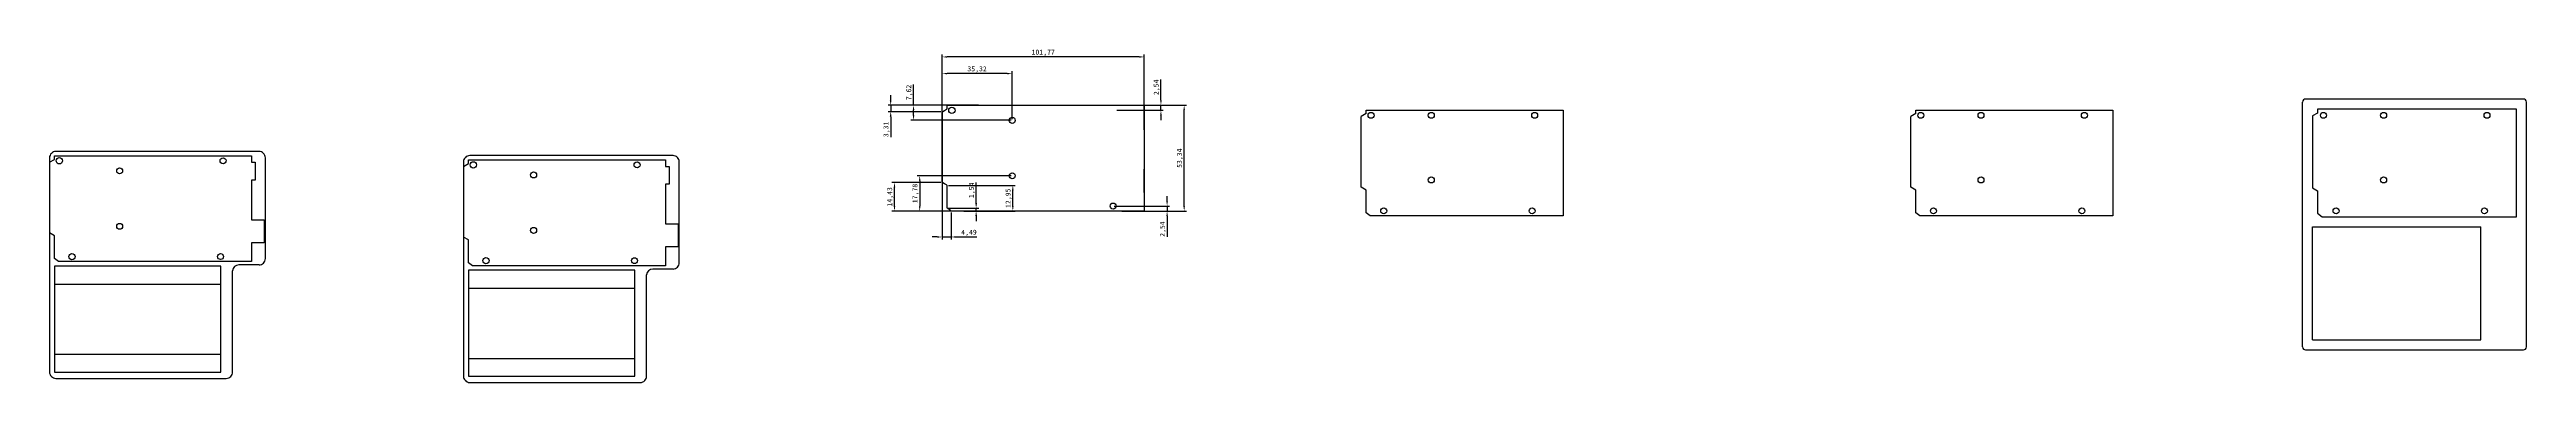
# Model space of a CAD drawing. Header units: millimetres. Extents: x 1149 to 2396, y 365 to 532.
import ezdxf

# ---------------------------------------------------------------- set-up
doc = ezdxf.new("R2010")
doc.units = ezdxf.units.MM
doc.layers.add('Layer 1', color=7, linetype='Continuous')
doc.styles.get("Standard").update_dxf_attribs({"font": ''})
doc.styles.get('Standard').set_extended_font_data('SimSun')
doc.dimstyles.new('ISO-25', dxfattribs={"dimtxt": 2.5, "dimasz": 2.5, "dimexe": 1.25, "dimexo": 0.625, "dimtad": 1, "dimtxsty": 'Standard', "dimcen": 2.5, "dimadec": 0, "dimazin": 0, "dimtfac": 1, "dimtmove": 0, "dimatfit": 3, "dimfxl": 1, "dimarcsym": 0})

# ---------------------------------------------------------------- blocks, each defined once
blk = doc.blocks.new('*D2')
at = {"color": 0, "lineweight": -2, "transparency": 16777216}
for p, q in [((1700.5, 504.4), (1721.2, 504.4)), ((1720, 453.5), (1720, 501.9)), ((1700.5, 451), (1721.2, 451))]:
    blk.add_line(p, q, dxfattribs=at)
at = {"color": 0, "transparency": 16777216}
for points in [[(1719.6, 501.9), (1720.4, 501.9), (1720, 504.4)], [(1719.6, 453.5), (1720.4, 453.5), (1720, 451)]]:
    blk.add_solid(points, dxfattribs=at)
at = {"layer": 'Defpoints', "color": 0, "transparency": 16777216}
for p in [(1699.9, 504.4), (1720, 504.4), (1699.9, 451)]:
    blk.add_point(p, dxfattribs=at)
at = {"color": 0, "transparency": 16777216, "insert": (1717.9, 477.7), "char_height": 2.5, "attachment_point": 5, "rotation": 90}
blk.add_mtext('53,34', dxfattribs=at)
blk = doc.blocks.new('*D3')
at = {"color": 0, "lineweight": -2, "transparency": 16777216}
for p, q in [((1598.1, 487.2), (1598.1, 530)), ((1697.4, 528.7), (1600.6, 528.7)), ((1699.9, 497.2), (1699.9, 530))]:
    blk.add_line(p, q, dxfattribs=at)
at = {"color": 0, "transparency": 16777216}
for points in [[(1600.6, 529.1), (1600.6, 528.3), (1598.1, 528.7)], [(1697.4, 529.1), (1697.4, 528.3), (1699.9, 528.7)]]:
    blk.add_solid(points, dxfattribs=at)
at = {"layer": 'Defpoints', "color": 0, "transparency": 16777216}
for p in [(1598.1, 528.7), (1598.1, 486.5), (1699.9, 496.6)]:
    blk.add_point(p, dxfattribs=at)
at = {"color": 0, "transparency": 16777216, "insert": (1649, 530.8), "char_height": 2.5, "attachment_point": 5}
blk.add_mtext('101,77', dxfattribs=at)
blk = doc.blocks.new('*D4')
at = {"color": 0, "lineweight": -2, "transparency": 16777216}
for p, q in [((1598.1, 495), (1598.1, 521.5)), ((1630.9, 520.3), (1600.6, 520.3)), ((1633.4, 497.4), (1633.4, 521.5))]:
    blk.add_line(p, q, dxfattribs=at)
at = {"color": 0, "transparency": 16777216}
for points in [[(1600.6, 520.7), (1600.6, 519.9), (1598.1, 520.3)], [(1630.9, 520.7), (1630.9, 519.9), (1633.4, 520.3)]]:
    blk.add_solid(points, dxfattribs=at)
at = {"layer": 'Defpoints', "color": 0, "transparency": 16777216}
for p in [(1598.1, 520.3), (1598.1, 494.3), (1633.4, 496.8)]:
    blk.add_point(p, dxfattribs=at)
at = {"color": 0, "transparency": 16777216, "insert": (1615.7, 522.4), "char_height": 2.5, "attachment_point": 5}
blk.add_mtext('35,32', dxfattribs=at)
blk = doc.blocks.new('*D5')
at = {"color": 0, "lineweight": -2, "transparency": 16777216}
for p, q in [((1583.7, 504.4), (1583.7, 514.8)), ((1616.4, 504.4), (1582.4, 504.4)), ((1583.7, 499.3), (1583.7, 501.9)), ((1632.8, 496.8), (1582.4, 496.8))]:
    blk.add_line(p, q, dxfattribs=at)
at = {"color": 0, "transparency": 16777216}
for points in [[(1583.3, 501.9), (1584.1, 501.9), (1583.7, 504.4)], [(1583.3, 499.3), (1584.1, 499.3), (1583.7, 496.8)]]:
    blk.add_solid(points, dxfattribs=at)
at = {"layer": 'Defpoints', "color": 0, "transparency": 16777216}
for p in [(1583.7, 504.4), (1617, 504.4), (1633.4, 496.8)]:
    blk.add_point(p, dxfattribs=at)
at = {"color": 0, "transparency": 16777216, "insert": (1581.6, 510.8), "char_height": 2.5, "attachment_point": 5, "rotation": 90}
blk.add_mtext('7,62', dxfattribs=at)
blk = doc.blocks.new('*D6')
at = {"color": 0, "lineweight": -2, "transparency": 16777216}
for p, q in [((1632.8, 468.8), (1585.5, 468.8)), ((1586.8, 466.3), (1586.8, 453.5)), ((1632.8, 451), (1585.5, 451))]:
    blk.add_line(p, q, dxfattribs=at)
at = {"color": 0, "transparency": 16777216}
for points in [[(1586.4, 466.3), (1587.2, 466.3), (1586.8, 468.8)], [(1586.4, 453.5), (1587.2, 453.5), (1586.8, 451)]]:
    blk.add_solid(points, dxfattribs=at)
at = {"layer": 'Defpoints', "color": 0, "transparency": 16777216}
for p in [(1633.4, 468.8), (1586.8, 451), (1633.4, 451)]:
    blk.add_point(p, dxfattribs=at)
at = {"color": 0, "transparency": 16777216, "insert": (1584.7, 459.9), "char_height": 2.5, "attachment_point": 5, "rotation": 90}
blk.add_mtext('17,78', dxfattribs=at)
blk = doc.blocks.new('*D7')
at = {"color": 0, "lineweight": -2, "transparency": 16777216}
for p, q in [((1708.3, 506.9), (1708.3, 517.4)), ((1685.8, 504.4), (1709.5, 504.4)), ((1686.1, 501.8), (1709.5, 501.8)), ((1708.3, 501.8), (1708.3, 504.4)), ((1708.3, 499.3), (1708.3, 496.8))]:
    blk.add_line(p, q, dxfattribs=at)
at = {"color": 0, "transparency": 16777216}
for points in [[(1707.9, 506.9), (1708.7, 506.9), (1708.3, 504.4)], [(1707.9, 499.3), (1708.7, 499.3), (1708.3, 501.8)]]:
    blk.add_solid(points, dxfattribs=at)
at = {"layer": 'Defpoints', "color": 0, "transparency": 16777216}
for p in [(1685.2, 504.4), (1685.5, 501.8), (1708.3, 504.4)]:
    blk.add_point(p, dxfattribs=at)
at = {"color": 0, "transparency": 16777216, "insert": (1706.2, 513.4), "char_height": 2.5, "attachment_point": 5, "rotation": 90}
blk.add_mtext('2,54', dxfattribs=at)
blk = doc.blocks.new('*D8')
at = {"color": 0, "lineweight": -2, "transparency": 16777216}
for p, q in [((1684.8, 453.6), (1712.6, 453.6)), ((1688.6, 451), (1712.6, 451)), ((1711.4, 456.1), (1711.4, 458.6)), ((1711.4, 453.6), (1711.4, 451)), ((1711.4, 448.5), (1711.4, 438))]:
    blk.add_line(p, q, dxfattribs=at)
at = {"color": 0, "transparency": 16777216}
for points in [[(1711, 456.1), (1711.8, 456.1), (1711.4, 453.6)], [(1711, 448.5), (1711.8, 448.5), (1711.4, 451)]]:
    blk.add_solid(points, dxfattribs=at)
at = {"layer": 'Defpoints', "color": 0, "transparency": 16777216}
for p in [(1684.2, 453.6), (1687.9, 451), (1711.4, 451)]:
    blk.add_point(p, dxfattribs=at)
at = {"color": 0, "transparency": 16777216, "insert": (1709.3, 442), "char_height": 2.5, "attachment_point": 5, "rotation": 90}
blk.add_mtext('2,54', dxfattribs=at)
blk = doc.blocks.new('*D9')
at = {"color": 0, "lineweight": -2, "transparency": 16777216}
for p, q in [((1597.5, 465.5), (1572.8, 465.5)), ((1574.1, 453.5), (1574.1, 463)), ((1612.4, 451), (1572.8, 451))]:
    blk.add_line(p, q, dxfattribs=at)
at = {"color": 0, "transparency": 16777216}
for points in [[(1573.7, 463), (1574.5, 463), (1574.1, 465.5)], [(1573.7, 453.5), (1574.5, 453.5), (1574.1, 451)]]:
    blk.add_solid(points, dxfattribs=at)
at = {"layer": 'Defpoints', "color": 0, "transparency": 16777216}
for p in [(1574.1, 465.5), (1598.1, 465.5), (1613, 451)]:
    blk.add_point(p, dxfattribs=at)
at = {"color": 0, "transparency": 16777216, "insert": (1572, 458.2), "char_height": 2.5, "attachment_point": 5, "rotation": 90}
blk.add_mtext('14,43', dxfattribs=at)
blk = doc.blocks.new('*D10')
at = {"color": 0, "lineweight": -2, "transparency": 16777216}
for p, q in [((1615.2, 455.1), (1615.2, 465.4)), ((1601.3, 452.6), (1616.5, 452.6)), ((1610.2, 451), (1616.5, 451)), ((1615.2, 451), (1615.2, 452.6)), ((1615.2, 448.5), (1615.2, 446))]:
    blk.add_line(p, q, dxfattribs=at)
at = {"color": 0, "transparency": 16777216}
for points in [[(1614.8, 455.1), (1615.7, 455.1), (1615.2, 452.6)], [(1614.8, 448.5), (1615.7, 448.5), (1615.2, 451)]]:
    blk.add_solid(points, dxfattribs=at)
at = {"layer": 'Defpoints', "color": 0, "transparency": 16777216}
for p in [(1600.6, 452.6), (1609.6, 451), (1615.2, 452.6)]:
    blk.add_point(p, dxfattribs=at)
at = {"color": 0, "transparency": 16777216, "insert": (1613.2, 461.5), "char_height": 2.5, "attachment_point": 5, "rotation": 90}
blk.add_mtext('1,54', dxfattribs=at)
blk = doc.blocks.new('*D11')
at = {"color": 0, "lineweight": -2, "transparency": 16777216}
for p, q in [((1601.3, 464), (1634.9, 464)), ((1609, 451), (1634.9, 451)), ((1633.7, 453.5), (1633.7, 461.5))]:
    blk.add_line(p, q, dxfattribs=at)
at = {"color": 0, "transparency": 16777216}
for points in [[(1633.3, 461.5), (1634.1, 461.5), (1633.7, 464)], [(1633.3, 453.5), (1634.1, 453.5), (1633.7, 451)]]:
    blk.add_solid(points, dxfattribs=at)
at = {"layer": 'Defpoints', "color": 0, "transparency": 16777216}
for p in [(1600.6, 464), (1633.7, 464), (1608.4, 451)]:
    blk.add_point(p, dxfattribs=at)
at = {"color": 0, "transparency": 16777216, "insert": (1631.6, 457.5), "char_height": 2.5, "attachment_point": 5, "rotation": 90}
blk.add_mtext('12,95', dxfattribs=at)
blk = doc.blocks.new('*D12')
at = {"color": 0, "lineweight": -2, "transparency": 16777216}
for p, q in [((1597.5, 504.4), (1570.9, 504.4)), ((1597.5, 501.1), (1570.9, 501.1)), ((1572.2, 506.9), (1572.2, 509.4)), ((1572.2, 504.4), (1572.2, 501.1)), ((1572.2, 498.6), (1572.2, 488.3))]:
    blk.add_line(p, q, dxfattribs=at)
at = {"color": 0, "transparency": 16777216}
for points in [[(1571.7, 506.9), (1572.6, 506.9), (1572.2, 504.4)], [(1571.7, 498.6), (1572.6, 498.6), (1572.2, 501.1)]]:
    blk.add_solid(points, dxfattribs=at)
at = {"layer": 'Defpoints', "color": 0, "transparency": 16777216}
for p in [(1572.2, 501.1), (1598.1, 504.4), (1598.1, 501.1)]:
    blk.add_point(p, dxfattribs=at)
at = {"color": 0, "transparency": 16777216, "insert": (1570.1, 492.2), "char_height": 2.5, "attachment_point": 5, "rotation": 90}
blk.add_mtext('3,31', dxfattribs=at)
blk = doc.blocks.new('*D13')
at = {"color": 0, "lineweight": -2, "transparency": 16777216}
for p, q in [((1598.1, 488.4), (1598.1, 436.7)), ((1602.6, 450.4), (1602.6, 436.7)), ((1595.6, 438), (1593.1, 438)), ((1598.1, 438), (1602.6, 438)), ((1605.1, 438), (1615.6, 438))]:
    blk.add_line(p, q, dxfattribs=at)
at = {"color": 0, "transparency": 16777216}
for points in [[(1595.6, 438.4), (1595.6, 437.6), (1598.1, 438)], [(1605.1, 438.4), (1605.1, 437.6), (1602.6, 438)]]:
    blk.add_solid(points, dxfattribs=at)
at = {"layer": 'Defpoints', "color": 0, "transparency": 16777216}
for p in [(1598.1, 489), (1602.6, 451), (1602.6, 438)]:
    blk.add_point(p, dxfattribs=at)
at = {"color": 0, "transparency": 16777216, "insert": (1611.6, 440.1), "char_height": 2.5, "attachment_point": 5}
blk.add_mtext('4,49', dxfattribs=at)

msp = doc.modelspace()

# ---------------------------------------------------------------- linework, layer by layer
for p, q in [((1811.678, 500.137), (1809.138, 498.657)), ((1811.678, 501.967), (1910.908, 501.967)), ((1811.678, 500.137), (1811.678, 501.967)), ((1910.908, 501.967), (1910.908, 448.627)), ((2088.562, 500.137), (2086.022, 498.657)), ((2088.562, 501.967), (2187.792, 501.967)), ((2088.562, 500.137), (2088.562, 501.967)), ((2187.792, 501.967), (2187.792, 448.627)), ((2283.305, 382.627), (2283.305, 505.967)), ((2394.575, 507.467), (2284.805, 507.467)), ((2396.075, 382.627), (2396.075, 505.967)), ((1809.138, 463.057), (1809.138, 498.657)), ((2086.022, 463.057), (2086.022, 498.657)), ((1811.678, 461.577), (1809.138, 463.057)), ((2088.562, 461.577), (2086.022, 463.057)), ((1811.678, 450.167), (1811.678, 461.577)), ((1813.628, 448.627), (1811.678, 450.167)), ((2088.562, 450.167), (2088.562, 461.577)), ((2090.512, 448.627), (2088.562, 450.167)), ((1910.908, 448.627), (1813.628, 448.627)), ((2187.792, 448.627), (2090.512, 448.627)), ((2288.305, 443.127), (2373.105, 443.127)), ((2288.305, 386.127), (2288.305, 443.127)), ((2373.105, 386.127), (2373.105, 443.127)), ((2284.805, 381.127), (2394.575, 381.127)), ((2288.305, 386.127), (2373.105, 386.127))]:
    msp.add_line(p, q)
for points in [[(1598.09, 501.055), (1598.199, 501.118), (1598.487, 501.286), (1599.36, 501.795), (1600.233, 502.304), (1600.52, 502.472), (1600.629, 502.536)], [(1600.629, 504.369), (1600.647, 504.369), (1600.701, 504.369), (1600.79, 504.369), (1600.914, 504.369), (1601.072, 504.369), (1601.263, 504.369), (1601.487, 504.369), (1601.744, 504.369), (1602.032, 504.369), (1602.351, 504.369), (1602.702, 504.369), (1603.082, 504.369), (1603.492, 504.369), (1603.931, 504.369), (1604.398, 504.369), (1604.893, 504.369), (1605.415, 504.369), (1605.964, 504.369), (1606.539, 504.369), (1607.14, 504.369), (1607.765, 504.369), (1608.415, 504.369), (1609.089, 504.369), (1609.786, 504.369), (1610.506, 504.369), (1611.248, 504.369), (1612.012, 504.369), (1612.796, 504.369), (1613.601, 504.369), (1614.426, 504.369), (1616.133, 504.369), (1617.913, 504.369), (1619.761, 504.369), (1621.673, 504.369), (1623.643, 504.369), (1625.668, 504.369), (1627.743, 504.369), (1629.864, 504.369), (1632.025, 504.369), (1634.223, 504.369), (1636.452, 504.369), (1638.709, 504.369), (1640.988, 504.369), (1645.597, 504.369), (1650.242, 504.369), (1654.888, 504.369), (1659.497, 504.369), (1661.776, 504.369), (1664.033, 504.369), (1666.262, 504.369), (1668.46, 504.369), (1670.621, 504.369), (1672.742, 504.369), (1674.817, 504.369), (1676.842, 504.369), (1678.812, 504.369), (1680.724, 504.369), (1682.572, 504.369), (1684.352, 504.369), (1686.059, 504.369), (1686.884, 504.369), (1687.689, 504.369), (1688.473, 504.369), (1689.237, 504.369), (1689.979, 504.369), (1690.699, 504.369), (1691.396, 504.369), (1692.07, 504.369), (1692.72, 504.369), (1693.345, 504.369), (1693.946, 504.369), (1694.521, 504.369), (1695.07, 504.369), (1695.592, 504.369), (1696.087, 504.369), (1696.554, 504.369), (1696.993, 504.369), (1697.403, 504.369), (1697.783, 504.369), (1698.133, 504.369), (1698.453, 504.369), (1698.741, 504.369), (1698.998, 504.369), (1699.222, 504.369), (1699.413, 504.369), (1699.571, 504.369), (1699.695, 504.369), (1699.784, 504.369), (1699.838, 504.369), (1699.856, 504.369), (1699.856, 504.228), (1699.856, 503.854), (1699.856, 502.718), (1699.856, 501.583), (1699.856, 501.209), (1699.856, 501.067)], [(1600.629, 502.536), (1600.629, 502.822), (1600.629, 503.452), (1600.629, 504.083), (1600.629, 504.369)], [(1699.856, 492.051), (1699.856, 501.067), (1699.856, 492.075), (1699.856, 492.061), (1699.856, 492.018), (1699.856, 491.948), (1699.856, 491.852), (1699.856, 491.729), (1699.856, 491.583), (1699.856, 491.412), (1699.856, 491.219), (1699.856, 491.004), (1699.856, 490.767), (1699.856, 490.511), (1699.856, 490.235), (1699.856, 489.942), (1699.856, 489.631), (1699.856, 488.96), (1699.856, 488.231), (1699.856, 487.451), (1699.856, 486.627), (1699.856, 485.767), (1699.856, 484.877), (1699.856, 483.966), (1699.856, 482.106), (1699.856, 480.247), (1699.856, 479.335), (1699.856, 478.446), (1699.856, 477.585), (1699.856, 476.761), (1699.856, 475.981), (1699.856, 475.252), (1699.856, 474.582), (1699.856, 474.271), (1699.856, 473.977), (1699.856, 473.701), (1699.856, 473.445), (1699.856, 473.209), (1699.856, 472.994), (1699.856, 472.8), (1699.856, 472.63), (1699.856, 472.483), (1699.856, 472.361), (1699.856, 472.264), (1699.856, 472.194), (1699.856, 472.151), (1699.856, 472.137)], [(1600.629, 452.553), (1600.629, 452.586), (1600.629, 452.682), (1600.629, 452.836), (1600.629, 453.045), (1600.629, 453.303), (1600.629, 453.608), (1600.629, 453.955), (1600.629, 454.339), (1600.629, 454.757), (1600.629, 455.205), (1600.629, 456.17), (1600.629, 457.203), (1600.629, 458.268), (1600.629, 459.334), (1600.629, 460.367), (1600.629, 461.332), (1600.629, 461.78), (1600.629, 462.198), (1600.629, 462.582), (1600.629, 462.929), (1600.629, 463.234), (1600.629, 463.492), (1600.629, 463.701), (1600.629, 463.855), (1600.629, 463.951), (1600.629, 463.983), (1600.52, 464.047), (1600.232, 464.215), (1599.359, 464.724), (1598.486, 465.233), (1598.199, 465.4), (1598.09, 465.464)], [(1699.856, 460.453), (1699.856, 472.137), (1699.856, 460.478), (1699.856, 460.451), (1699.856, 460.372), (1699.856, 460.245), (1699.856, 460.072), (1699.856, 459.858), (1699.856, 459.606), (1699.856, 459.002), (1699.856, 458.287), (1699.856, 457.489), (1699.856, 455.754), (1699.856, 454.019), (1699.856, 453.221), (1699.856, 452.506), (1699.856, 451.901), (1699.856, 451.649), (1699.856, 451.436), (1699.856, 451.263), (1699.856, 451.136), (1699.856, 451.057), (1699.856, 451.029)], [(1602.581, 451.029), (1602.498, 451.095), (1602.276, 451.268), (1601.605, 451.791), (1600.934, 452.315), (1600.713, 452.488), (1600.629, 452.553)], [(1699.856, 451.029), (1699.838, 451.029), (1699.785, 451.029), (1699.698, 451.029), (1699.577, 451.029), (1699.422, 451.029), (1699.235, 451.029), (1699.015, 451.029), (1698.763, 451.029), (1698.481, 451.029), (1698.167, 451.029), (1697.824, 451.029), (1697.451, 451.029), (1697.049, 451.029), (1696.619, 451.029), (1696.161, 451.029), (1695.676, 451.029), (1695.164, 451.029), (1694.626, 451.029), (1694.062, 451.029), (1693.473, 451.029), (1692.86, 451.029), (1692.223, 451.029), (1691.562, 451.029), (1690.879, 451.029), (1690.173, 451.029), (1689.446, 451.029), (1688.697, 451.029), (1687.928, 451.029), (1687.139, 451.029), (1686.33, 451.029), (1684.657, 451.029), (1682.912, 451.029), (1681.1, 451.029), (1679.226, 451.029), (1677.295, 451.029), (1675.309, 451.029), (1673.275, 451.029), (1671.196, 451.029), (1669.078, 451.029), (1666.923, 451.029), (1664.738, 451.029), (1662.525, 451.029), (1660.291, 451.029), (1655.772, 451.029), (1651.219, 451.029), (1646.665, 451.029), (1642.147, 451.029), (1639.912, 451.029), (1637.7, 451.029), (1635.514, 451.029), (1633.36, 451.029), (1631.241, 451.029), (1629.162, 451.029), (1627.128, 451.029), (1625.143, 451.029), (1623.211, 451.029), (1621.337, 451.029), (1619.525, 451.029), (1617.781, 451.029), (1616.107, 451.029), (1615.298, 451.029), (1614.509, 451.029), (1613.74, 451.029), (1612.992, 451.029), (1612.264, 451.029), (1611.558, 451.029), (1610.875, 451.029), (1610.214, 451.029), (1609.577, 451.029), (1608.964, 451.029), (1608.375, 451.029), (1607.811, 451.029), (1607.273, 451.029), (1606.761, 451.029), (1606.276, 451.029), (1605.818, 451.029), (1605.388, 451.029), (1604.986, 451.029), (1604.613, 451.029), (1604.27, 451.029), (1603.957, 451.029), (1603.674, 451.029), (1603.422, 451.029), (1603.203, 451.029), (1603.015, 451.029), (1602.861, 451.029), (1602.739, 451.029), (1602.652, 451.029), (1602.599, 451.029), (1602.582, 451.029)]]:
    msp.add_lwpolyline(points)
for points in [[(1598.09, 501.055), (1598.09, 465.464)], [(2391.075, 502.467), (2290.845, 502.467), (2290.845, 500.425), (2288.305, 498.945), (2288.305, 462.77), (2290.845, 461.29), (2290.845, 449.925), (2293.122, 448.127), (2391.075, 448.127)]]:
    msp.add_lwpolyline(points, close=True)
for points in [[(2292.305, 499.289, -1), (2295.305, 499.289, -1)], [(2322.625, 499.289, -1), (2325.625, 499.289, -1)], [(2374.695, 499.289, -1), (2377.695, 499.289, -1)], [(2325.625, 466.721, -1), (2322.625, 466.721, -1)], [(2301.665, 451.167, -1), (2298.665, 451.167, -1)], [(2376.425, 451.167, -1), (2373.425, 451.167, -1)]]:
    msp.add_lwpolyline(points, format="xyb", close=True)
for centre in [(1814.138, 499.289), (1844.458, 499.289), (1896.528, 499.289), (2091.022, 499.289), (2121.342, 499.289), (2173.412, 499.289), (1633.41, 496.75), (1633.41, 468.809), (1844.458, 466.721), (2121.342, 466.721), (1684.209, 453.569), (1820.498, 451.167), (1895.258, 451.167), (2097.382, 451.167), (2172.142, 451.167)]:
    msp.add_circle(centre, 1.5)
at = {"color": 1}
for centre in [(1235.909, 476.39), (1444.419, 474.335), (1183.839, 471.311), (1392.349, 469.256), (1183.839, 443.37), (1392.349, 441.315), (1234.639, 428.13), (1443.148, 426.075)]:
    msp.add_circle(centre, 1.5, dxfattribs=at)
for centre, start, end in [((2284.805, 505.967), 90, 180), ((2394.575, 505.967), 0, 90), ((2284.805, 382.627), 180, 270), ((2394.575, 382.627), 270, 0)]:
    msp.add_arc(centre, 1.5, start, end)
for centre, start, end in [((1151.694, 477.893), 89.999996, 180.000003), ((1254.039, 477.893), 359.999997, 90.000004), ((1360.204, 475.838), 89.999996, 180.000003), ((1462.549, 475.838), 359.999997, 90.000004), ((1254.039, 427.093), 269.999996, 0.000003), ((1462.549, 425.038), 269.999996, 0.000003), ((1243.892, 420.743), 89.999996, 176.393258), ((1452.402, 418.688), 89.999996, 176.393258), ((1151.694, 369.943), 179.999997, 270.000004), ((1237.548, 369.943), 269.999996, 0.000003), ((1360.204, 367.888), 179.999997, 270.000004), ((1446.058, 367.888), 269.999996, 0.000003)]:
    msp.add_arc(centre, 3.175, start, end, dxfattribs=at)
msp.add_open_spline([(1604.579, 501.829), (1604.579, 502.706), (1603.868, 503.417), (1602.992, 503.417), (1602.992, 503.417), (1602.115, 503.417), (1601.404, 502.706), (1601.404, 501.829), (1601.404, 501.829), (1601.404, 500.953), (1602.115, 500.242), (1602.992, 500.242), (1602.992, 500.242), (1603.868, 500.242), (1604.579, 500.953), (1604.579, 501.829)], degree=3, knots=[0, 0, 0, 0, 0.2, 0.2, 0.2, 0.20000001, 0.4, 0.4, 0.4, 0.40000001, 0.6, 0.6, 0.6, 0.60000001, 1, 1, 1, 1])
at = {"layer": 'Layer 1', "color": 1, "lineweight": 25}
for points in [[(1148.519, 477.893), (1148.519, 477.893), (1148.519, 369.943), (1148.519, 369.943)], [(1254.039, 481.068), (1236.444, 481.068), (1151.694, 481.068), (1151.694, 481.068)], [(1257.214, 427.093), (1257.214, 437.097), (1257.214, 467.89), (1257.214, 477.893)], [(1357.029, 475.838), (1357.029, 475.838), (1357.029, 367.888), (1357.029, 367.888)], [(1462.549, 479.013), (1444.954, 479.013), (1360.204, 479.013), (1360.204, 479.013)], [(1465.724, 425.038), (1465.724, 435.042), (1465.724, 465.834), (1465.724, 475.838)], [(1240.723, 369.943), (1240.723, 369.943), (1240.723, 409.633), (1240.723, 420.943)], [(1254.039, 423.918), (1251.118, 423.918), (1246.811, 423.918), (1243.892, 423.918)], [(1449.233, 367.888), (1449.233, 367.888), (1449.233, 407.577), (1449.233, 418.888)], [(1462.549, 421.863), (1459.628, 421.863), (1455.32, 421.863), (1452.402, 421.863)], [(1151.694, 366.768), (1151.694, 366.768), (1237.548, 366.768), (1237.548, 366.768)], [(1360.204, 364.713), (1360.204, 364.713), (1446.058, 364.713), (1446.058, 364.713)]]:
    msp.add_open_spline(points, degree=3, dxfattribs=at)
at = {"layer": 'Layer 1', "color": 5, "lineweight": 25}
for points in [[(1148.519, 475.616), (1148.519, 475.616), (1151.058, 477.097), (1151.058, 477.097)], [(1151.058, 477.097), (1151.058, 477.097), (1151.058, 478.93), (1151.058, 478.93)], [(1151.058, 478.93), (1151.058, 478.93), (1250.285, 478.93), (1250.285, 478.93)], [(1250.285, 478.93), (1250.285, 478.93), (1250.285, 475.628), (1250.285, 475.628)], [(1250.285, 475.628), (1250.285, 475.628), (1252.062, 475.628), (1252.062, 475.628)], [(1252.062, 475.628), (1252.062, 475.628), (1252.062, 466.636), (1252.062, 466.636)], [(1357.029, 473.56), (1357.029, 473.56), (1359.568, 475.041), (1359.568, 475.041)], [(1359.568, 475.041), (1359.568, 475.041), (1359.568, 476.875), (1359.568, 476.875)], [(1359.568, 476.875), (1359.568, 476.875), (1458.795, 476.875), (1458.795, 476.875)], [(1458.795, 476.875), (1458.795, 476.875), (1458.795, 473.573), (1458.795, 473.573)], [(1252.062, 466.636), (1252.062, 466.636), (1250.285, 466.636), (1250.285, 466.636)], [(1250.285, 466.636), (1250.285, 466.636), (1250.285, 446.698), (1250.285, 446.698)], [(1458.795, 473.573), (1458.795, 473.573), (1460.572, 473.573), (1460.572, 473.573)], [(1460.572, 464.581), (1460.572, 464.581), (1458.795, 464.581), (1458.795, 464.581)], [(1458.795, 464.581), (1458.795, 464.581), (1458.795, 444.642), (1458.795, 444.642)], [(1460.572, 473.573), (1460.572, 473.573), (1460.572, 464.581), (1460.572, 464.581)], [(1151.058, 438.544), (1151.058, 438.544), (1148.519, 440.025), (1148.519, 440.025)], [(1151.058, 427.114), (1151.058, 427.114), (1151.058, 438.544), (1151.058, 438.544)], [(1250.285, 446.698), (1250.285, 446.698), (1256.635, 446.698), (1256.635, 446.698)], [(1256.635, 446.698), (1256.635, 446.698), (1256.635, 435.039), (1256.635, 435.039)], [(1359.568, 436.489), (1359.568, 436.489), (1357.029, 437.97), (1357.029, 437.97)], [(1458.795, 444.642), (1458.795, 444.642), (1465.145, 444.642), (1465.145, 444.642)], [(1465.145, 444.642), (1465.145, 444.642), (1465.145, 432.984), (1465.145, 432.984)], [(1153.01, 425.59), (1153.01, 425.59), (1151.058, 427.114), (1151.058, 427.114)], [(1250.285, 425.59), (1250.285, 425.59), (1153.011, 425.59), (1153.011, 425.59)], [(1256.635, 435.039), (1256.635, 435.039), (1250.285, 435.039), (1250.285, 435.039)], [(1250.285, 435.039), (1250.285, 435.039), (1250.285, 425.59), (1250.285, 425.59)], [(1359.568, 425.059), (1359.568, 425.059), (1359.568, 436.489), (1359.568, 436.489)], [(1361.52, 423.535), (1361.52, 423.535), (1359.568, 425.059), (1359.568, 425.059)], [(1465.145, 432.984), (1465.145, 432.984), (1458.795, 432.984), (1458.795, 432.984)], [(1458.795, 432.984), (1458.795, 432.984), (1458.795, 423.535), (1458.795, 423.535)], [(1234.878, 423.321), (1234.878, 423.321), (1151.058, 423.321), (1151.058, 423.321)], [(1151.058, 423.321), (1151.058, 423.321), (1151.058, 369.866), (1151.058, 369.866)], [(1151.058, 414.271), (1151.058, 414.271), (1234.878, 414.271), (1234.878, 414.271)], [(1234.878, 369.866), (1234.878, 369.866), (1234.878, 423.321), (1234.878, 423.321)], [(1443.388, 421.265), (1443.388, 421.265), (1359.568, 421.265), (1359.568, 421.265)], [(1359.568, 421.265), (1359.568, 421.265), (1359.568, 367.811), (1359.568, 367.811)], [(1359.568, 412.215), (1359.568, 412.215), (1443.388, 412.215), (1443.388, 412.215)], [(1458.795, 423.535), (1458.795, 423.535), (1361.52, 423.535), (1361.52, 423.535)], [(1443.388, 367.811), (1443.388, 367.811), (1443.388, 421.265), (1443.388, 421.265)], [(1151.058, 378.915), (1151.058, 378.915), (1234.878, 378.915), (1234.878, 378.915)], [(1359.568, 376.859), (1359.568, 376.859), (1443.388, 376.859), (1443.388, 376.859)], [(1151.058, 369.866), (1151.058, 369.866), (1234.878, 369.866), (1234.878, 369.866)], [(1359.568, 367.811), (1359.568, 367.811), (1443.388, 367.811), (1443.388, 367.811)]]:
    msp.add_open_spline(points, degree=3, dxfattribs=at)
at = {"layer": 'Layer 1', "color": 1, "lineweight": 25}
for points in [[(1155.008, 476.39), (1155.008, 477.267), (1154.297, 477.978), (1153.421, 477.978), (1153.421, 477.978), (1152.544, 477.978), (1151.833, 477.267), (1151.833, 476.39), (1151.833, 476.39), (1151.833, 475.514), (1152.544, 474.803), (1153.421, 474.803), (1153.421, 474.803), (1154.297, 474.803), (1155.008, 475.514), (1155.008, 476.39)], [(1363.518, 474.335), (1363.518, 475.212), (1362.807, 475.922), (1361.931, 475.922), (1361.931, 475.922), (1361.054, 475.922), (1360.343, 475.212), (1360.343, 474.335), (1360.343, 474.335), (1360.343, 473.458), (1361.054, 472.747), (1361.931, 472.747), (1361.931, 472.747), (1362.807, 472.747), (1363.518, 473.458), (1363.518, 474.335)], [(1161.383, 428.13), (1161.383, 429.007), (1160.673, 429.718), (1159.796, 429.718), (1159.796, 429.718), (1158.919, 429.718), (1158.208, 429.007), (1158.208, 428.13), (1158.208, 428.13), (1158.208, 427.254), (1158.919, 426.543), (1159.796, 426.543), (1159.796, 426.543), (1160.673, 426.543), (1161.383, 427.254), (1161.383, 428.13)], [(1369.893, 426.075), (1369.893, 426.952), (1369.182, 427.662), (1368.306, 427.662), (1368.306, 427.662), (1367.429, 427.662), (1366.718, 426.952), (1366.718, 426.075), (1366.718, 426.075), (1366.718, 425.198), (1367.429, 424.487), (1368.306, 424.487), (1368.306, 424.487), (1369.182, 424.487), (1369.893, 425.198), (1369.893, 426.075)]]:
    msp.add_open_spline(points, degree=3, knots=[0, 0, 0, 0, 0.2, 0.2, 0.2, 0.20000001, 0.4, 0.4, 0.4, 0.40000001, 0.6, 0.6, 0.6, 0.60000001, 1, 1, 1, 1], dxfattribs=at)

# ---------------------------------------------------------------- dimensions: what is measured, and where the dimension line sits
for base, p1, p2, picture, middle in [((1598.09, 528.704), (1699.856, 496.571), (1598.09, 486.549), '*D3', (1648.973, 530.787)), ((1598.09, 520.273), (1633.41, 496.75), (1598.09, 494.332), '*D4', (1615.75, 522.356)), ((1602.581, 437.997), (1598.09, 489.01), (1602.581, 451.029), '*D13', (1611.602, 440.08))]:
    dim = msp.add_linear_dim(base=base, p1=p1, p2=p2, dimstyle='ISO-25')
    dim.commit()
    dim.dimension.update_dxf_attribs({"geometry": picture, "text_midpoint": middle})
for base, p1, p2, picture, middle in [((1583.699, 504.369), (1633.41, 496.75), (1617.023, 504.369), '*D5', (1581.616, 510.828)), ((1708.28, 504.369), (1685.48, 501.829), (1685.205, 504.369), '*D7', (1706.196, 513.397)), ((1572.164, 501.055), (1598.09, 504.369), (1598.09, 501.055), '*D12', (1570.081, 492.159)), ((1719.982, 504.369), (1699.856, 451.029), (1699.856, 504.369), '*D2', (1717.898, 477.699)), ((1574.0915, 465.4641), (1612.9916, 451.0294), (1598.0896, 465.4641), '*D9', (1572.0082, 458.2467)), ((1586.782, 451.029), (1633.41, 468.809), (1633.41, 451.029), '*D6', (1584.699, 459.919)), ((1615.247, 452.57), (1609.577, 451.029), (1600.629, 452.57), '*D10', (1613.164, 461.487)), ((1633.675, 463.983), (1608.375, 451.029), (1600.629, 463.983), '*D11', (1631.592, 457.506)), ((1711.384, 451.029), (1684.209, 453.569), (1687.928, 451.029), '*D8', (1709.301, 442.002))]:
    dim = msp.add_linear_dim(base=base, p1=p1, p2=p2, angle=90, dimstyle='ISO-25')
    dim.commit()
    dim.dimension.update_dxf_attribs({"geometry": picture, "text_midpoint": middle})

doc.saveas('drawing.dxf')
